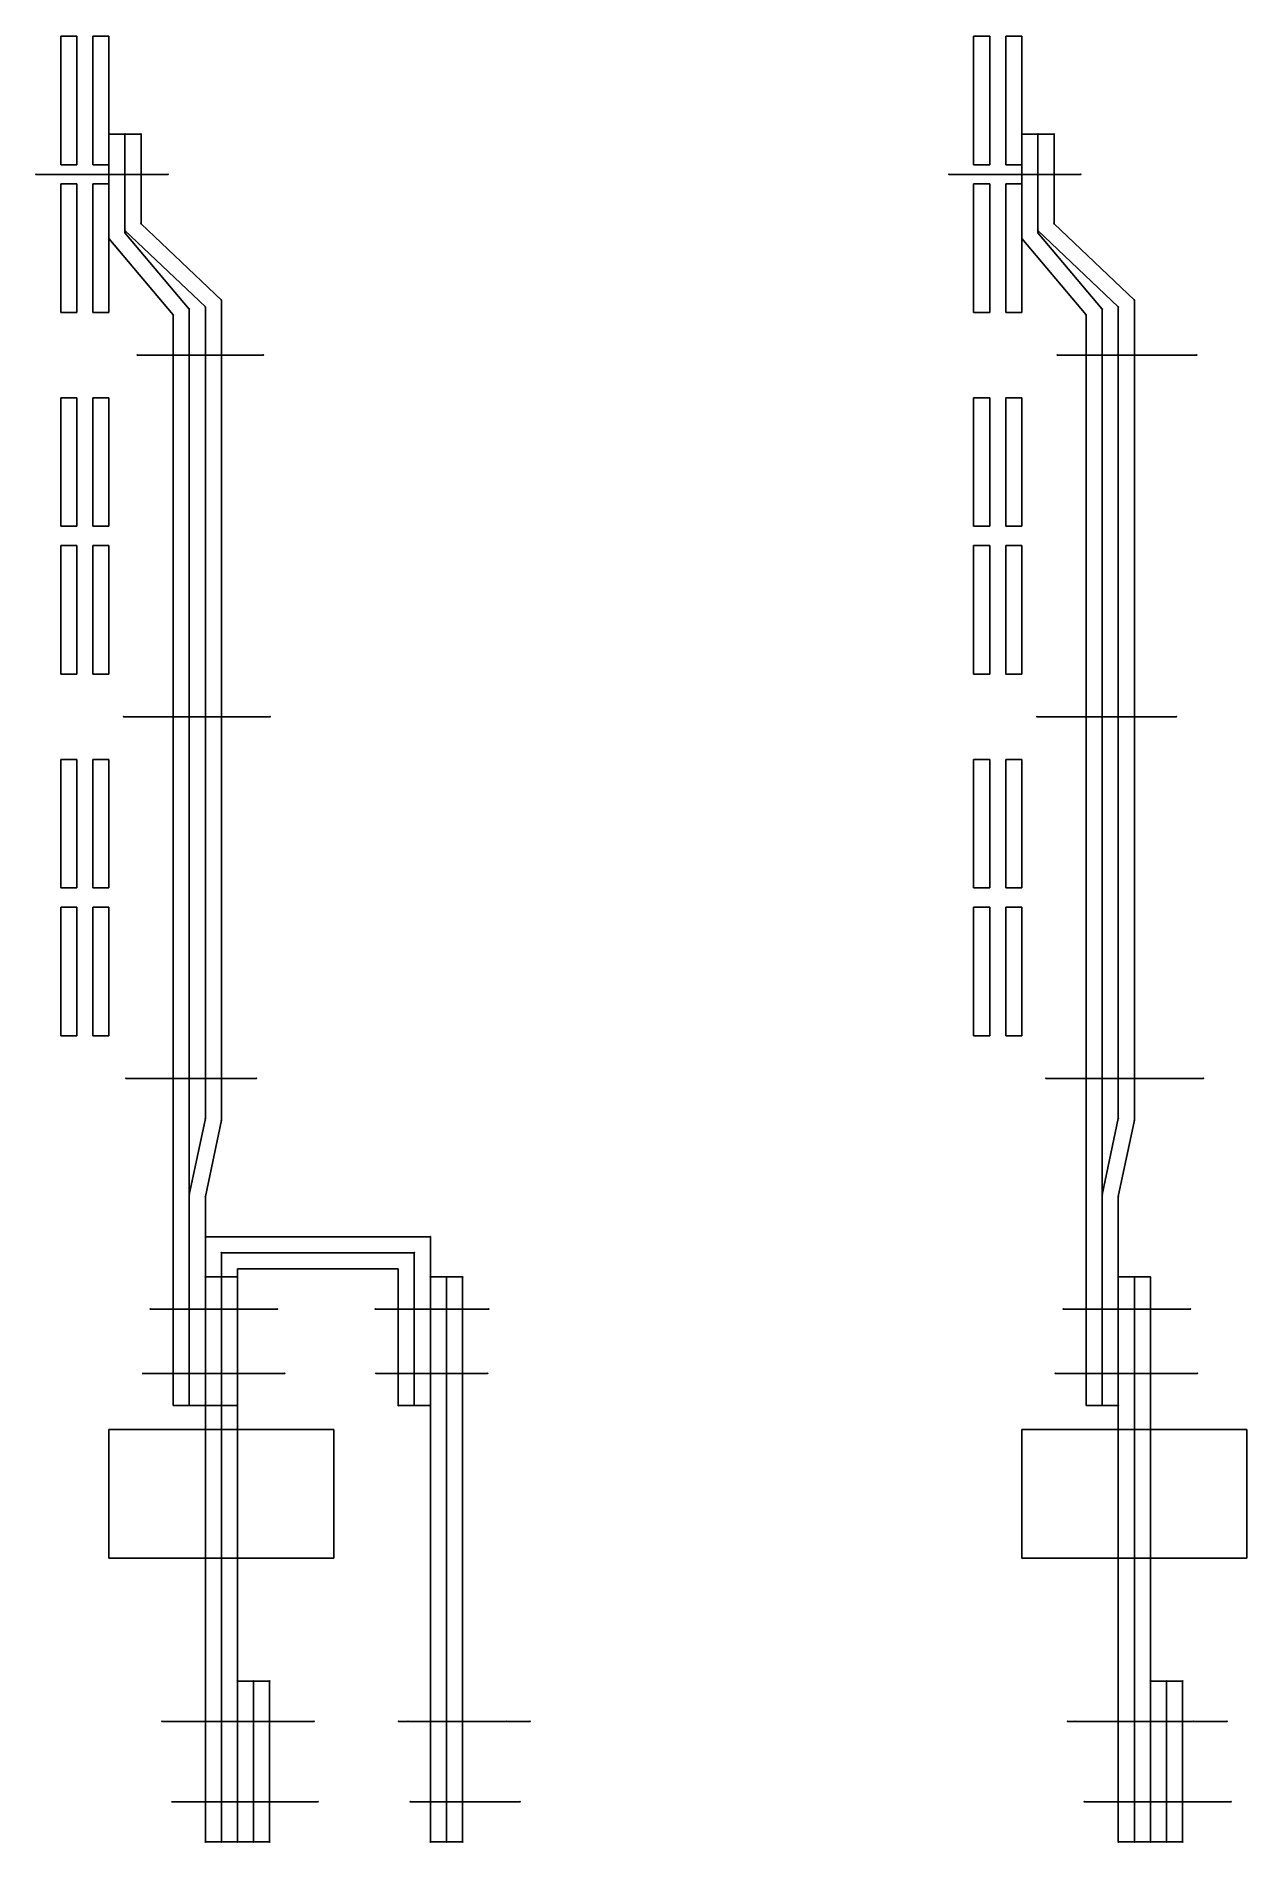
# Model space of a CAD drawing. Header units: millimetres. Extents: x -569 to 1240, y -1079 to 80.
# Drawn here: x -569 to 184, y -1044 to 80 of the extents above; entities that cross this region are included whole.
import ezdxf

# ---------------------------------------------------------------- set-up
doc = ezdxf.new("R2010")
doc.units = ezdxf.units.MM
doc.layers.add('1', color=7, linetype='CONTINUOUS')

msp = doc.modelspace()

# ---------------------------------------------------------------- linework, layer by layer
at = {"layer": '1', "color": 7, "linetype": 'CONTINUOUS'}
for p, q in [((-554, 0), (-554, 80)), ((-554, 80), (-544, 80)), ((-544, 80), (-544, 0)), ((-534, 0), (-534, 80)), ((-534, 80), (-524, 80)), ((-524, 80), (-524, 0)), ((14, 80), (24, 80)), ((14, 0), (14, 80)), ((24, 80), (24, 0)), ((34, 80), (44, 80)), ((34, 0), (34, 80)), ((44, 80), (44, 0)), ((-524, 19), (-514, 19)), ((-524, 19), (-524, -46)), ((-514, 19), (-504, 19)), ((-514, 19), (-514, -41)), ((-514, 19), (-514, -42.35032)), ((-504, 19), (-504, -36.70689)), ((44, 19), (44, -46)), ((44, 19), (54, 19)), ((54, 19), (54, -42.35032)), ((54, 19), (54, -41)), ((54, 19), (64, 19)), ((64, 19), (64, -36.70689)), ((-544, 0), (-554, 0)), ((-524, 0), (-534, 0)), ((24, 0), (14, 0)), ((44, 0), (34, 0)), ((-569.28502, -6), (-487.33147, -6)), ((-1.28502, -6), (80.66853, -6)), ((-554, -92), (-554, -12)), ((-554, -12), (-544, -12)), ((-544, -12), (-544, -92)), ((-534, -92), (-534, -12)), ((-534, -12), (-524, -12)), ((-524, -12), (-524, -92)), ((14, -12), (24, -12)), ((14, -92), (14, -12)), ((24, -12), (24, -92)), ((34, -12), (44, -12)), ((34, -92), (34, -12)), ((44, -12), (44, -92)), ((-514, -41), (-464, -88.5)), ((-514, -42.35032), (-474, -89.85032)), ((-504, -36.70689), (-454, -84.20689)), ((54, -41), (104, -88.5)), ((54, -42.35032), (94, -89.85032)), ((64, -36.70689), (114, -84.20689)), ((-524, -46), (-484, -93.5)), ((44, -46), (84, -93.5)), ((-474, -89.85032), (-474, -118.5)), ((-464, -88.5), (-464, -118.5)), ((-454, -84.20689), (-454, -118.5)), ((94, -89.85032), (94, -118.5)), ((104, -88.5), (104, -118.5)), ((114, -84.20689), (114, -118.5)), ((-544, -92), (-554, -92)), ((-524, -92), (-534, -92)), ((-484, -93.5), (-484, -118.5)), ((24, -92), (14, -92)), ((44, -92), (34, -92)), ((84, -93.5), (84, -118.5)), ((-428.01979, -118.5), (-506.38793, -118.5)), ((-484, -118.5), (-484, -772)), ((-474, -118.5), (-474, -772)), ((-464, -118.5), (-464, -593.45878)), ((-454, -118.5), (-454, -594.5)), ((65.97937, -118.5), (152.7441, -118.5)), ((84, -118.5), (84, -772)), ((94, -118.5), (94, -772)), ((104, -118.5), (104, -593.45878)), ((114, -118.5), (114, -594.5)), ((-554, -145), (-544, -145)), ((-554, -225), (-554, -145)), ((-544, -145), (-544, -225)), ((-534, -145), (-524, -145)), ((-534, -225), (-534, -145)), ((-524, -145), (-524, -225)), ((14, -225), (14, -145)), ((14, -145), (24, -145)), ((24, -145), (24, -225)), ((34, -225), (34, -145)), ((34, -145), (44, -145)), ((44, -145), (44, -225)), ((-544, -225), (-554, -225)), ((-524, -225), (-534, -225)), ((24, -225), (14, -225)), ((44, -225), (34, -225)), ((-554, -237), (-544, -237)), ((-554, -317), (-554, -237)), ((-544, -237), (-544, -317)), ((-534, -237), (-524, -237)), ((-534, -317), (-534, -237)), ((-524, -237), (-524, -317)), ((14, -317), (14, -237)), ((14, -237), (24, -237)), ((24, -237), (24, -317)), ((34, -317), (34, -237)), ((34, -237), (44, -237)), ((44, -237), (44, -317)), ((-544, -317), (-554, -317)), ((-524, -317), (-534, -317)), ((24, -317), (14, -317)), ((44, -317), (34, -317)), ((-514.78452, -343.5), (-423.8215, -343.5)), ((140.14922, -343.5), (53.38449, -343.5)), ((-554, -450), (-554, -370)), ((-554, -370), (-544, -370)), ((-544, -370), (-544, -450)), ((-534, -450), (-534, -370)), ((-534, -370), (-524, -370)), ((-524, -370), (-524, -450)), ((14, -370), (24, -370)), ((14, -450), (14, -370)), ((24, -370), (24, -450)), ((34, -370), (44, -370)), ((34, -450), (34, -370)), ((44, -370), (44, -450)), ((-544, -450), (-554, -450)), ((-524, -450), (-534, -450)), ((24, -450), (14, -450)), ((44, -450), (34, -450)), ((-554, -542), (-554, -462)), ((-554, -462), (-544, -462)), ((-544, -462), (-544, -542)), ((-534, -542), (-534, -462)), ((-534, -462), (-524, -462)), ((-524, -462), (-524, -542)), ((14, -462), (24, -462)), ((14, -542), (14, -462)), ((24, -462), (24, -542)), ((34, -462), (44, -462)), ((34, -542), (34, -462)), ((44, -462), (44, -542)), ((-544, -542), (-554, -542)), ((-524, -542), (-534, -542)), ((24, -542), (14, -542)), ((44, -542), (34, -542)), ((-432.21809, -568.5), (-513.38509, -568.5)), ((58.98222, -568.5), (156.94239, -568.5)), ((-464, -593.45878), (-474, -640.95878)), ((-454, -594.5), (-464, -642)), ((104, -593.45878), (94, -640.95878)), ((114, -594.5), (104, -642)), ((-474, -640.95878), (-474, -772)), ((-464, -642), (-464, -772)), ((94, -640.95878), (94, -772)), ((104, -642), (104, -772)), ((-454, -692), (-444, -692)), ((-498.14745, -712), (-419.2493, -712)), ((-358.23214, -712), (-287.78723, -712)), ((69.85255, -712), (148.7507, -712)), ((-503.21948, -752), (-414.74083, -752)), ((-357.77171, -752), (-288.24765, -752)), ((64.78052, -752), (153.25917, -752)), ((-484, -772), (-474, -772)), ((-464, -772), (-474, -772)), ((84, -772), (94, -772)), ((104, -772), (94, -772)), ((-524, -867), (-524, -787)), ((-524, -787), (-384, -787)), ((-384, -787), (-384, -867)), ((44, -787), (184, -787)), ((44, -867), (44, -787)), ((184, -787), (184, -867)), ((-384, -867), (-524, -867)), ((184, -867), (44, -867)), ((-444, -943.5), (-434, -943.5)), ((-424, -943.5), (-434, -943.5)), ((-434, -943.5), (-434, -1043.5)), ((-424, -1043.5), (-424, -943.5)), ((124, -943.5), (134, -943.5)), ((134, -943.5), (134, -1043.5)), ((144, -943.5), (134, -943.5)), ((144, -1043.5), (144, -943.5)), ((-490.97455, -968.5), (-396.41225, -968.5)), ((-343.78327, -968.5), (-276.61058, -968.5)), ((-337.97883, -968.5), (-262.08006, -968.5)), ((72.43126, -968.5), (150.79939, -968.5)), ((77.02545, -968.5), (171.58775, -968.5)), ((-485.0644, -1018.5), (-393.87933, -1018.5)), ((-336.45067, -1018.5), (-268.19271, -1018.5)), ((82.9356, -1018.5), (174.12067, -1018.5)), ((-434, -1043.5), (-444, -1043.5)), ((-434, -1043.5), (-424, -1043.5)), ((134, -1043.5), (124, -1043.5)), ((134, -1043.5), (144, -1043.5))]:
    msp.add_line(p, q, dxfattribs=at)
at = {"layer": '1', "color": 2, "linetype": 'CONTINUOUS'}
for p, q in [((-324, -667), (-464, -667)), ((-324, -772), (-324, -667)), ((-454, -772), (-454, -677)), ((-454, -677), (-334, -677)), ((-334, -677), (-334, -772)), ((-444, -772), (-444, -687)), ((-444, -687), (-344, -687)), ((-344, -687), (-344, -772)), ((-464, -772), (-444, -772)), ((-344, -772), (-324, -772))]:
    msp.add_line(p, q, dxfattribs=at)
at = {"layer": '1', "color": 1, "linetype": 'CONTINUOUS'}
for p, q in [((-464, -667), (-464, -772)), ((-444, -692), (-464, -692)), ((-464, -692), (-464, -1043.5)), ((-454, -1043.5), (-454, -692)), ((-444, -692), (-444, -1043.5)), ((104, -692), (104, -1043.5)), ((124, -692), (104, -692)), ((114, -1043.5), (114, -692)), ((114, -692), (124, -692)), ((124, -692), (124, -1043.5)), ((-464, -1043.5), (-454, -1043.5)), ((-444, -1043.5), (-454, -1043.5)), ((104, -1043.5), (114, -1043.5)), ((124, -1043.5), (114, -1043.5))]:
    msp.add_line(p, q, dxfattribs=at)
at = {"layer": '1', "color": 5, "linetype": 'CONTINUOUS'}
for p, q in [((-324, -692), (-324, -1043.5)), ((-304, -692), (-324, -692)), ((-314, -1043.5), (-314, -692)), ((-314, -692), (-304, -692)), ((-304, -692), (-304, -1043.5)), ((-324, -1043.5), (-314, -1043.5)), ((-304, -1043.5), (-314, -1043.5))]:
    msp.add_line(p, q, dxfattribs=at)
at = {"layer": '1', "color": 3}
for p in [(-524, 19), (-514, 19), (-504, 19), (44, 19), (54, 19), (64, 19), (-569.28502, -6), (-487.33147, -6), (-1.28502, -6), (80.66853, -6), (-514, -41), (-514, -42.35032), (-504, -36.70689), (54, -41), (54, -42.35032), (64, -36.70689), (-524, -46), (44, -46), (-474, -89.85032), (-464, -88.5), (-454, -84.20689), (94, -89.85032), (104, -88.5), (114, -84.20689), (-484, -93.5), (84, -93.5), (-506.38793, -118.5), (-484, -118.5), (-474, -118.5), (-464, -118.5), (-454, -118.5), (-428.01979, -118.5), (65.97937, -118.5), (84, -118.5), (94, -118.5), (104, -118.5), (114, -118.5), (152.7441, -118.5), (-514.78452, -343.5), (-423.8215, -343.5), (53.38449, -343.5), (140.14922, -343.5), (-513.38509, -568.5), (-432.21809, -568.5), (58.98222, -568.5), (156.94239, -568.5), (-464, -593.45878), (-454, -594.5), (104, -593.45878), (114, -594.5), (-474, -640.95878), (-464, -642), (94, -640.95878), (104, -642), (-324, -667), (-454, -677), (-334, -677), (-464, -692), (-454, -692), (-444, -692), (-324, -692), (-314, -692), (-304, -692), (104, -692), (114, -692), (124, -692), (-498.14745, -712), (-419.2493, -712), (-358.23214, -712), (-287.78723, -712), (69.85255, -712), (148.7507, -712), (-414.74083, -752), (-357.77171, -752), (-288.24765, -752), (64.78052, -752), (153.25917, -752), (-464, -772), (-344, -772), (-324, -772), (104, -772), (-444, -943.5), (-434, -943.5), (-424, -943.5), (124, -943.5), (134, -943.5), (144, -943.5), (-490.97455, -968.5), (-396.41225, -968.5), (-343.78327, -968.5), (-337.97883, -968.5), (-276.61058, -968.5), (-262.08006, -968.5), (72.43126, -968.5), (77.02545, -968.5), (150.79939, -968.5), (171.58775, -968.5), (-393.87933, -1018.5), (-336.45067, -1018.5), (-268.19271, -1018.5), (82.9356, -1018.5), (174.12067, -1018.5), (-464, -1043.5), (-454, -1043.5), (-444, -1043.5), (-434, -1043.5), (-424, -1043.5), (-324, -1043.5), (-314, -1043.5), (-304, -1043.5), (104, -1043.5), (114, -1043.5), (124, -1043.5), (134, -1043.5), (144, -1043.5)]:
    msp.add_point(p, dxfattribs=at)

doc.saveas('drawing.dxf')
